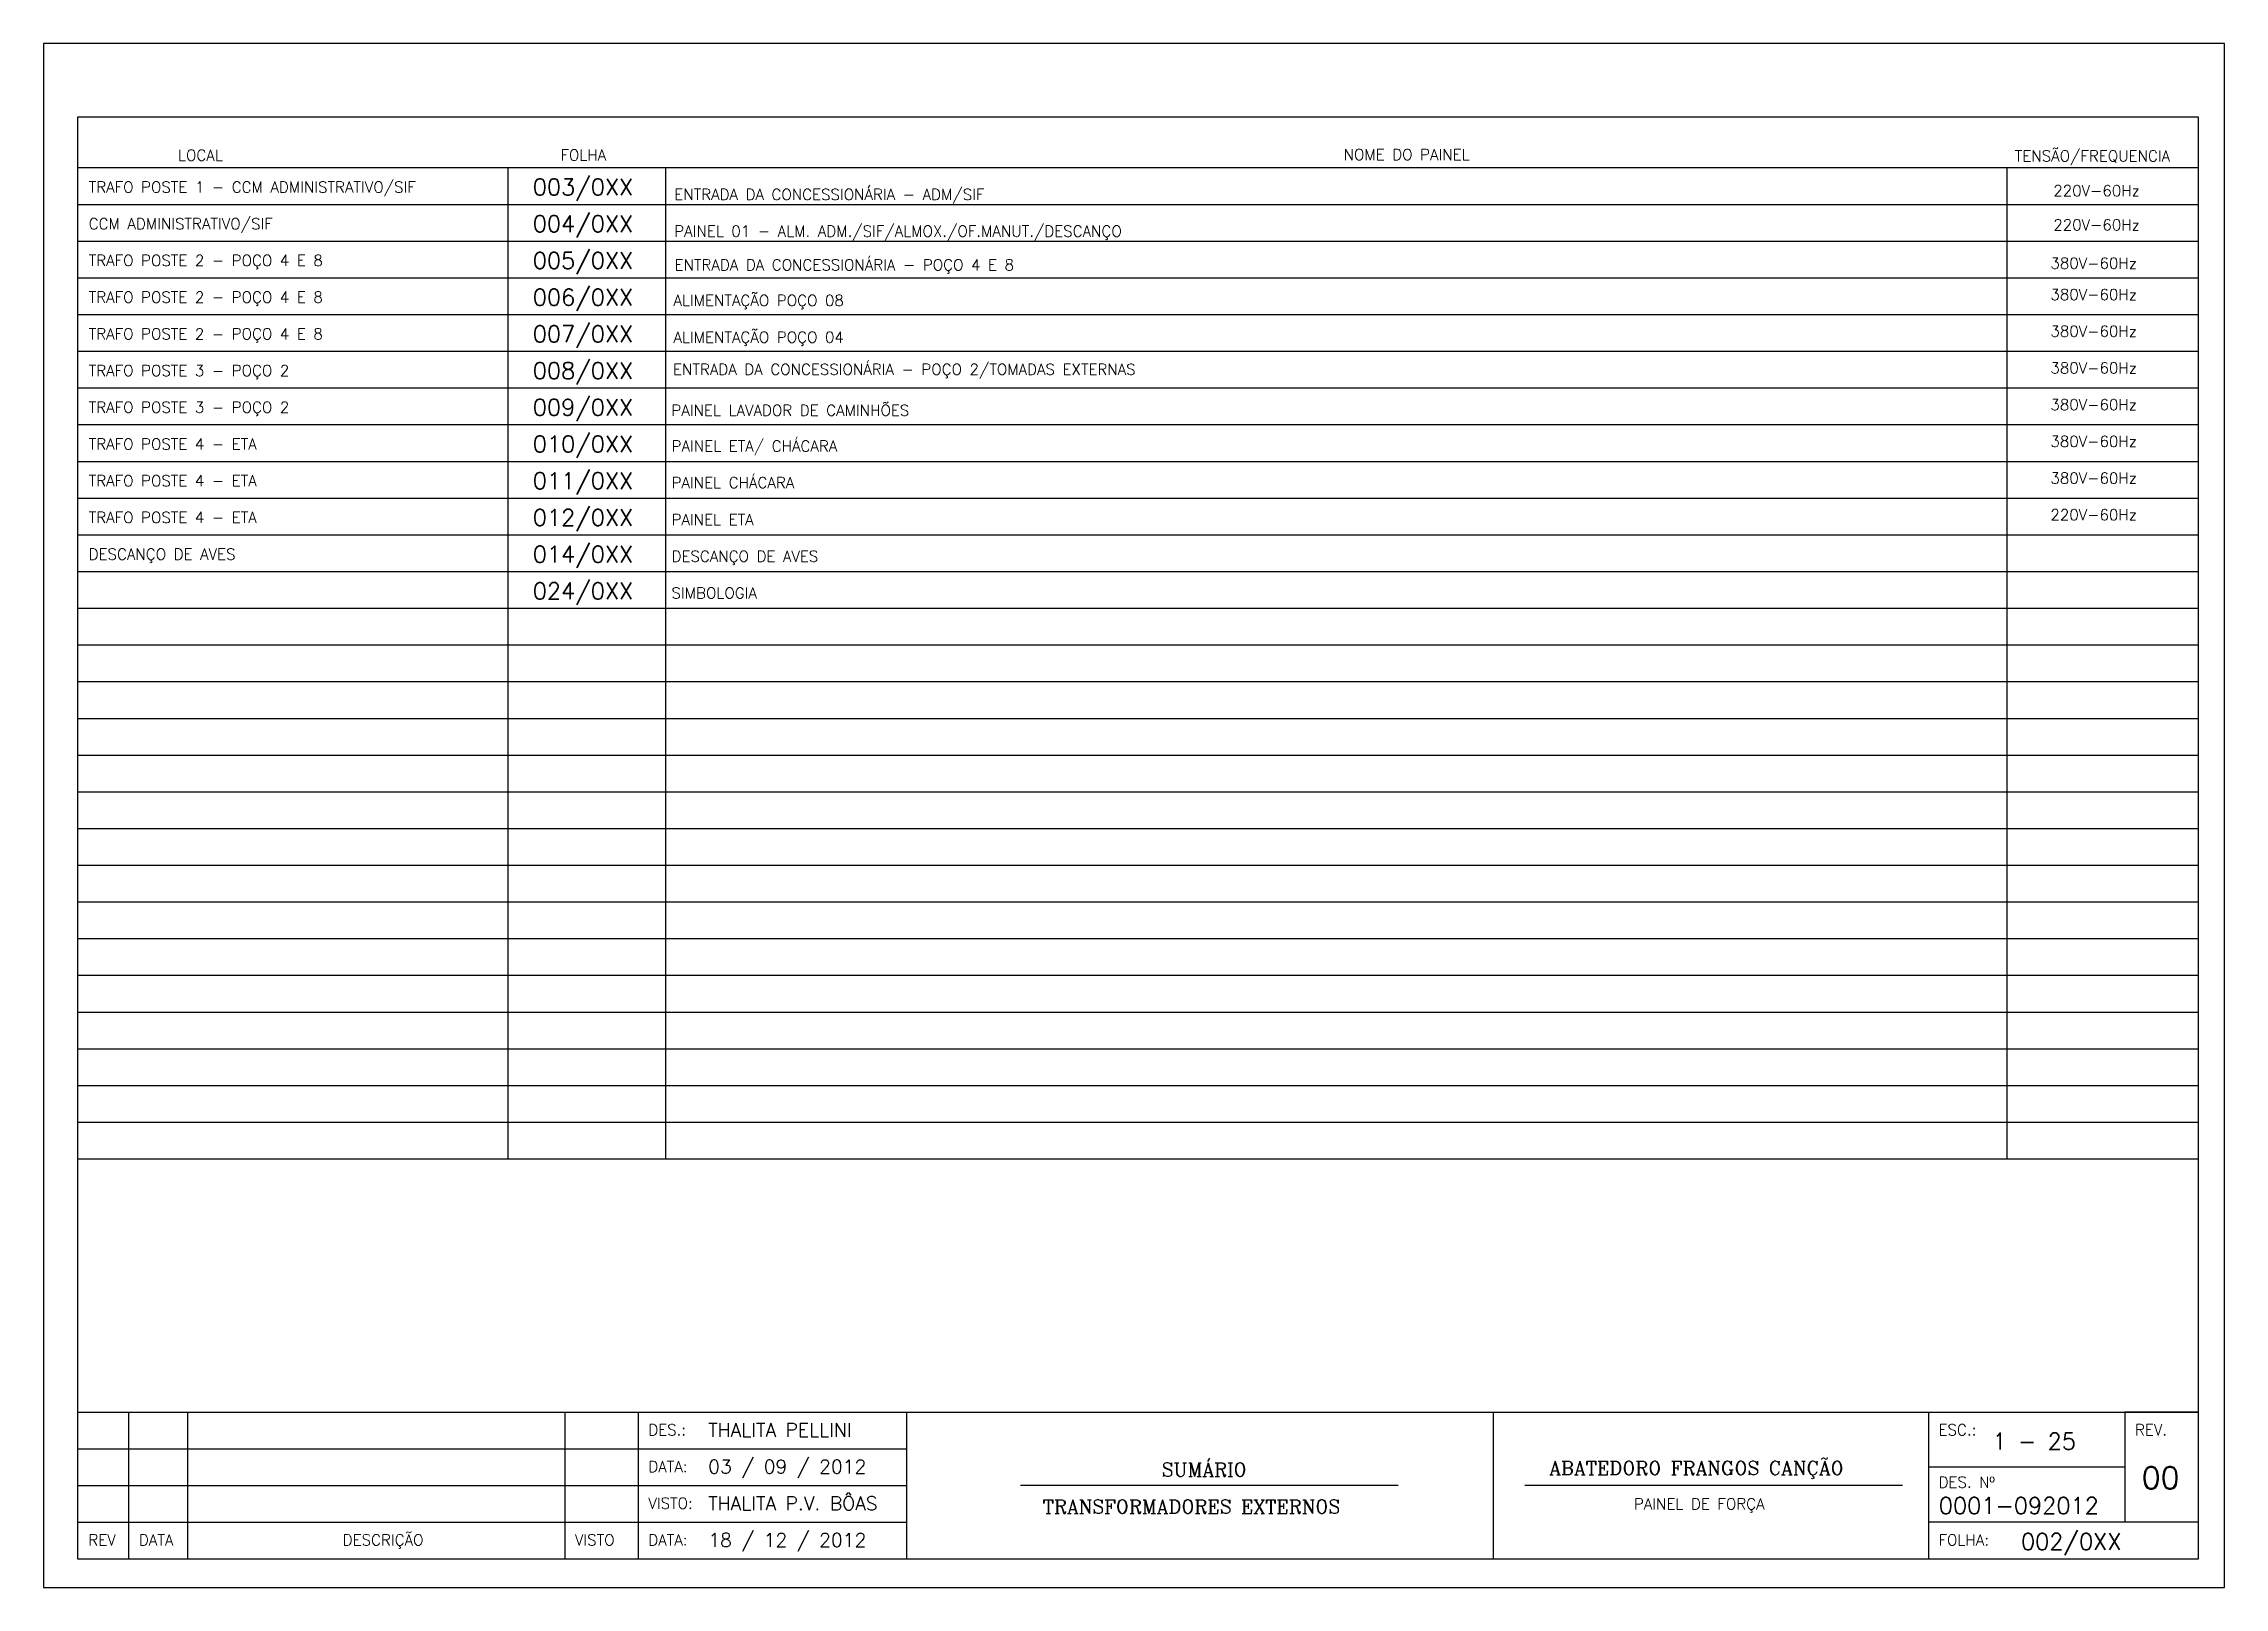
# Model space of a CAD drawing. Header units: millimetres. Extents: x 1974 to 2099, y 1386 to 1555.
# Drawn here: x 2003.81 to 2033.51, y 1533.66 to 1554.68 of the extents above; entities that cross this region are included whole.
import ezdxf

# ---------------------------------------------------------------- set-up
doc = ezdxf.new("R2010")
doc.units = ezdxf.units.MM
for name, color, linetype in [('MARGEM', 1, 'Continuous'), ('medidas', 251, 'Continuous'), ('TEXTO', 4, 'Continuous'), ('TEXTO_2', 5, 'Continuous'), ('TIMBRE', 7, 'Continuous')]:
    doc.layers.add(name, color=color, linetype=linetype)
doc.styles.add('ROMANC', font='romanc.shx', dxfattribs={"height": 0.55})
doc.styles.add('ROMANS', font='romans.shx', dxfattribs={"height": 37})

msp = doc.modelspace()

# ---------------------------------------------------------------- texts
at = {"style": 'ROMANS'}
for s, p in [('ENTRADA DA CONCESSIONÁRIA - ADM/SIF', (2012.395, 1552.555)), ('220V-60Hz', (2031.176, 1552.606)), ('PAINEL 01 - ALM. ADM./SIF/ALMOX./OF.MANUT./DESCANÇO', (2012.395, 1552.055)), ('220V-60Hz', (2031.176, 1552.141)), ('ENTRADA DA CONCESSIONÁRIA - POÇO 4 E 8', (2012.399, 1551.596)), ('380V-60Hz', (2031.137, 1551.618)), ('ALIMENTAÇÃO POÇO 08', (2012.384, 1551.111)), ('380V-60Hz', (2031.137, 1551.192)), ('ALIMENTAÇÃO POÇO 04', (2012.384, 1550.611)), ('380V-60Hz', (2031.137, 1550.692)), ('ENTRADA DA CONCESSIONÁRIA - POÇO 2/TOMADAS EXTERNAS', (2012.379, 1550.173)), ('380V-60Hz', (2031.137, 1550.192)), ('PAINEL LAVADOR DE CAMINHÕES', (2012.356, 1549.615)), ('380V-60Hz', (2031.137, 1549.692)), ('PAINEL ETA/ CHÁCARA', (2012.359, 1549.128)), ('380V-60Hz', (2031.137, 1549.192)), ('PAINEL CHÁCARA', (2012.358, 1548.63)), ('380V-60Hz', (2031.137, 1548.692)), ('PAINEL ETA', (2012.358, 1548.127)), ('220V-60Hz', (2031.137, 1548.192)), ('DESCANÇO DE AVES', (2012.358, 1547.627)), ('SIMBOLOGIA', (2012.358, 1547.127)), ('ESC.:', (2029.613, 1535.73)), ('REV.', (2032.289, 1535.73)), ('DES. Nº', (2029.613, 1535.017)), ('PAINEL DE FORÇA', (2025.464, 1534.721)), ('FOLHA:', (2029.613, 1534.23))]:
    msp.add_text(s, height=0.15, dxfattribs=at).set_placement(p)
at = {"layer": 'TEXTO', "style": 'ROMANS'}
for s, height, p in [('LOCAL', 0.15, (2005.636, 1553.089)), ('FOLHA', 0.15, (2010.845, 1553.092)), ('NOME DO PAINEL', 0.15, (2021.511, 1553.099)), ('TENSÃO/FREQUENCIA', 0.15, (2030.652, 1553.079)), ('TRAFO POSTE 1 - CCM ADMINISTRATIVO/SIF', 0.15, (2004.42, 1552.656)), ('CCM ADMINISTRATIVO/SIF', 0.15, (2004.42, 1552.156)), ('TRAFO POSTE 2 - POÇO 4 E 8', 0.15, (2004.42, 1551.656)), ('TRAFO POSTE 2 - POÇO 4 E 8', 0.15, (2004.42, 1551.156)), ('TRAFO POSTE 2 - POÇO 4 E 8', 0.15, (2004.42, 1550.656)), ('TRAFO POSTE 3 - POÇO 2', 0.15, (2004.42, 1550.156)), ('TRAFO POSTE 3 - POÇO 2', 0.15, (2004.42, 1549.656)), ('TRAFO POSTE 4 - ETA', 0.15, (2004.42, 1549.156)), ('TRAFO POSTE 4 - ETA', 0.15, (2004.42, 1548.656)), ('TRAFO POSTE 4 - ETA', 0.15, (2004.42, 1548.156)), ('DESCANÇO DE AVES', 0.15, (2004.42, 1547.656)), ('THALITA PELLINI', 0.1875, (2012.857, 1535.71)), ('03 / 09 / 2012', 0.1875, (2012.857, 1535.21)), ('THALITA P.V. BÔAS', 0.1875, (2012.857, 1534.71)), ('18 / 12 / 2012', 0.1875, (2012.857, 1534.21))]:
    msp.add_text(s, height=height, dxfattribs=at).set_placement(p)
at = {"layer": 'TEXTO', "color": 150, "style": 'ROMANS'}
for s, height, p in [('003/0XX', 0.225, (2010.468, 1552.618)), ('004/0XX', 0.225, (2010.468, 1552.118)), ('005/0XX', 0.225, (2010.468, 1551.618)), ('006/0XX', 0.225, (2010.468, 1551.118)), ('007/0XX', 0.225, (2010.468, 1550.618)), ('008/0XX', 0.225, (2010.468, 1550.118)), ('009/0XX', 0.225, (2010.468, 1549.618)), ('010/0XX', 0.225, (2010.468, 1549.118)), ('011/0XX', 0.225, (2010.468, 1548.618)), ('012/0XX', 0.225, (2010.468, 1548.118)), ('014/0XX', 0.225, (2010.468, 1547.618)), ('024/0XX', 0.225, (2010.468, 1547.118)), ('DES.:', 0.15, (2012.042, 1535.73)), ('1 - 25', 0.225, (2030.347, 1535.537)), ('DATA:', 0.15, (2012.042, 1535.23)), ('00', 0.3, (2032.38, 1535.003)), ('VISTO:', 0.15, (2012.042, 1534.73)), ('0001-092012', 0.225, (2029.617, 1534.661)), ('REV', 0.15, (2004.416, 1534.23)), ('DATA', 0.15, (2005.104, 1534.23)), ('DESCRIÇÃO', 0.15, (2007.88, 1534.23)), ('VISTO', 0.15, (2011.042, 1534.23)), ('DATA:', 0.15, (2012.042, 1534.23)), ('002/0XX', 0.225, (2030.736, 1534.171))]:
    msp.add_text(s, height=height, dxfattribs=at).set_placement(p)
at = {"layer": 'TEXTO_2', "style": 'ROMANC'}
for s, p in [('SUMÁRIO', (2019.032, 1535.17)), ('ABATEDORO FRANGOS CANÇÃO', (2024.31, 1535.191)), ('TRANSFORMADORES EXTERNOS', (2017.413, 1534.666))]:
    msp.add_text(s, height=0.1875, dxfattribs=at).set_placement(p)

# ---------------------------------------------------------------- linework, layer by layer
msp.add_line((2033.152, 1536.047), (2032.152, 1536.047))
at = {"layer": 'MARGEM', "color": 7}
msp.add_lwpolyline([(2003.806, 1533.659), (2033.506, 1533.659), (2033.506, 1554.684), (2003.806, 1554.684)], close=True, dxfattribs=at)
at = {"layer": 'medidas'}
for p, q in [((2030.542, 1552.995), (2030.542, 1542.995)), ((2030.542, 1542.995), (2030.542, 1539.495))]:
    msp.add_line(p, q, dxfattribs=at)
at = {"layer": 'TIMBRE', "color": 12}
for p, q in [((2004.268, 1553.684), (2004.268, 1534.047)), ((2033.152, 1553.684), (2004.268, 1553.684)), ((2033.152, 1534.047), (2033.152, 1553.684)), ((2004.268, 1534.047), (2033.152, 1534.047))]:
    msp.add_line(p, q, dxfattribs=at)
at = {"layer": 'TIMBRE'}
for p, q in [((2004.268, 1552.995), (2033.152, 1552.995)), ((2010.134, 1542.995), (2010.134, 1552.995)), ((2012.279, 1539.495), (2012.279, 1552.995)), ((2004.268, 1552.495), (2033.152, 1552.495)), ((2004.268, 1551.995), (2033.152, 1551.995)), ((2004.268, 1551.495), (2033.152, 1551.495)), ((2004.268, 1550.995), (2033.152, 1550.995)), ((2004.268, 1550.495), (2033.152, 1550.495)), ((2004.268, 1549.995), (2033.152, 1549.995)), ((2004.268, 1549.495), (2033.152, 1549.495)), ((2004.268, 1548.995), (2033.152, 1548.995)), ((2004.268, 1548.495), (2033.152, 1548.495)), ((2004.268, 1547.995), (2033.152, 1547.995)), ((2004.268, 1547.495), (2033.152, 1547.495)), ((2004.268, 1547.495), (2033.152, 1547.495)), ((2004.268, 1546.995), (2033.152, 1546.995)), ((2004.268, 1546.495), (2033.152, 1546.495)), ((2004.268, 1545.995), (2033.152, 1545.995)), ((2004.268, 1545.495), (2033.152, 1545.495)), ((2004.268, 1544.995), (2033.152, 1544.995)), ((2004.268, 1544.495), (2033.152, 1544.495)), ((2004.268, 1543.995), (2033.152, 1543.995)), ((2004.268, 1543.495), (2033.152, 1543.495)), ((2004.268, 1543.495), (2033.152, 1543.495)), ((2004.268, 1542.995), (2033.152, 1542.995)), ((2010.134, 1539.495), (2010.134, 1542.995)), ((2004.268, 1542.495), (2033.152, 1542.495)), ((2004.268, 1541.995), (2033.152, 1541.995)), ((2004.268, 1541.495), (2033.152, 1541.495)), ((2004.268, 1540.995), (2033.152, 1540.995)), ((2004.268, 1540.495), (2033.152, 1540.495)), ((2004.268, 1539.995), (2033.152, 1539.995)), ((2004.268, 1539.495), (2033.152, 1539.495)), ((2004.268, 1536.047), (2033.152, 1536.047)), ((2004.968, 1534.047), (2004.968, 1536.047)), ((2005.768, 1534.047), (2005.768, 1536.047)), ((2010.906, 1536.047), (2010.906, 1534.047)), ((2011.906, 1534.047), (2011.906, 1536.047)), ((2015.559, 1536.047), (2015.559, 1534.047)), ((2023.549, 1536.047), (2023.549, 1534.047)), ((2029.477, 1536.047), (2029.477, 1534.047)), ((2032.152, 1536.047), (2032.152, 1534.547)), ((2004.268, 1535.547), (2015.559, 1535.547)), ((2032.152, 1535.297), (2029.477, 1535.297)), ((2004.268, 1535.047), (2015.559, 1535.047)), ((2022.253, 1535.047), (2017.109, 1535.047)), ((2029.124, 1535.047), (2023.98, 1535.047)), ((2004.268, 1534.547), (2015.559, 1534.547)), ((2033.152, 1534.547), (2029.477, 1534.547))]:
    msp.add_line(p, q, dxfattribs=at)

msp.set_redraw_order([(e.dxf.handle, doc.entitydb.next_handle()) for e in msp.query("TEXT MTEXT ATTDEF DIMENSION ARC_DIMENSION")])  # texts and dimensions are drawn at this point

doc.saveas('drawing.dxf')
